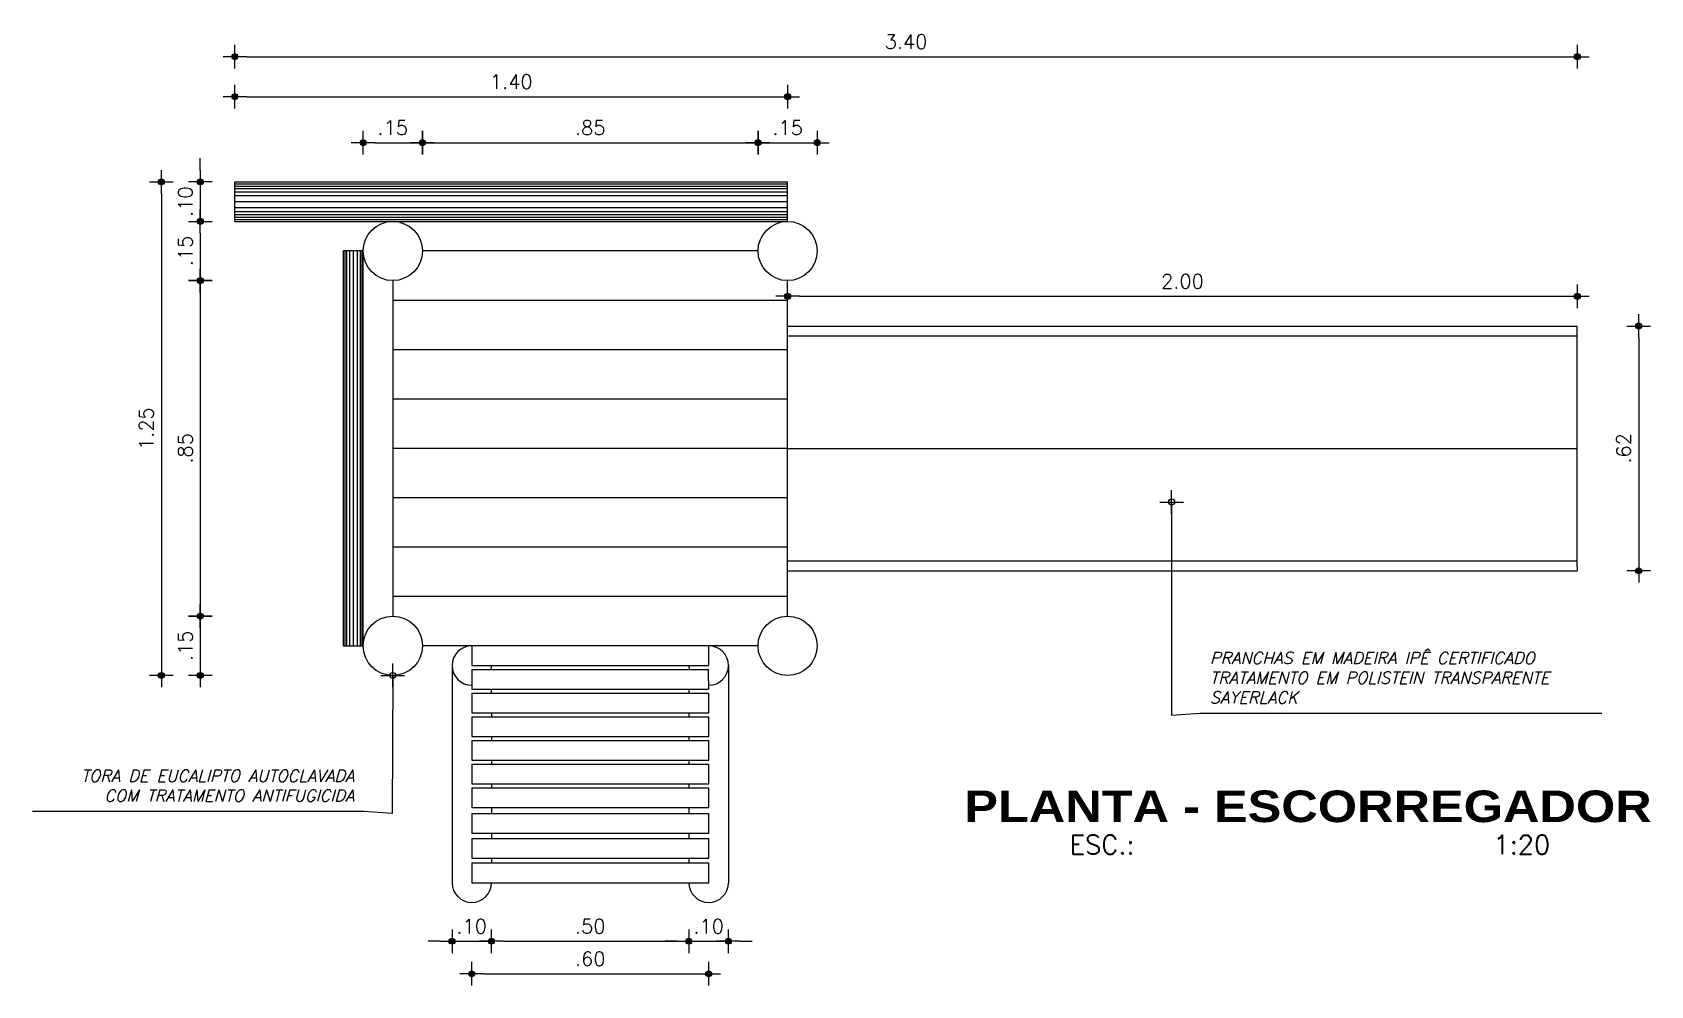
# Model space of a CAD drawing. Header units: millimetres. Extents: x 490 to 675, y -160 to -87.
# Drawn here: x 620.007 to 624.105, y -146.922 to -144.507 of the extents above; entities that cross this region are included whole.
import ezdxf
from ezdxf.enums import TextEntityAlignment as Align

# ---------------------------------------------------------------- set-up
doc = ezdxf.new("R2010")
doc.units = ezdxf.units.MM
doc.header["$LTSCALE"] = 2.5
for name, color, linetype in [('ARQ_COTAS', 1, 'Continuous'), ('ARQ_HAT', 8, 'Continuous'), ('ARQ_VISTA01', 7, 'Continuous'), ('ARQ_VISTA02', 2, 'Continuous'), ('COTAS', 1, 'Continuous'), ('TITULO', 2, 'Continuous')]:
    doc.layers.add(name, color=color, linetype=linetype)
doc.styles.add('COTA20', font='ROMANS.SHX')
doc.styles.add('COTA200', font='ROMANS.SHX')
doc.styles.add('ROMANS', font='romans', dxfattribs={"oblique": 15})
doc.styles.add('TIT200', font='')
doc.styles.get('TIT200').set_extended_font_data('Arial Black')
doc.dimstyles.new('Cota20', dxfattribs={"dimscale": 0, "dimtxt": 0.04, "dimasz": 0.03, "dimexe": 0.05, "dimexo": 0.2, "dimgap": 0.025, "dimtad": 1, "dimlfac": -1, "dimzin": 4, "dimdsep": 46, "dimtxsty": 'ROMANS', "dimblk": 'ARCHTICK', "dimcen": 0.075, "dimclrd": 256, "dimclre": 8, "dimclrt": 2, "dimadec": 0, "dimazin": 0, "dimtfac": 1.2, "dimtix": 1, "dimtmove": 2, "dimatfit": 3, "dimldrblk": 'DOT', "dimfxl": 0.2, "dimfxlon": 1, "dimtvp": 2, "dimtolj": 1, "dimtzin": 4, "dimarcsym": 0})
doc.dimstyles.new('COTA20$0', dxfattribs={"dimtxt": 0.036, "dimasz": 0.03, "dimexe": 0.05, "dimexo": 0.95, "dimgap": 0.02, "dimtad": 1, "dimzin": 4, "dimdsep": 46, "dimtxsty": 'COTA20', "dimblk": 'bola', "dimcen": 0.1, "dimdle": 0.05, "dimse1": 1, "dimse2": 1, "dimclrd": 256, "dimclre": 256, "dimclrt": 2, "dimadec": 0, "dimazin": 0, "dimtfac": 1, "dimtix": 1, "dimtmove": 2, "dimatfit": 3, "dimldrblk": 'USERTICK', "dimfxl": 1, "dimtvp": 3.125, "dimtolj": 1, "dimtzin": 4, "dimarcsym": 0})

msp = doc.modelspace()

# ---------------------------------------------------------------- texts
at = {"layer": 'ARQ_COTAS', "color": 2, "char_height": 0.03, "style": 'ROMANS'}
for s, insert, attachment_point in [('PRANCHAS EM MADEIRA IPÊ CERTIFICADO\\PTRATAMENTO EM POLISTEIN TRANSPARENTE \\PSAYERLACK', (622.9888, -146.2072), 7), ('TORA DE EUCALIPTO AUTOCLAVADA\\PCOM TRATAMENTO ANTIFUGICIDA', (620.8214, -146.4557), 9)]:
    msp.add_mtext(s, dxfattribs=dict(at, insert=insert, attachment_point=attachment_point))
at = {"layer": 'TITULO'}
for s, height, style, p in [('PLANTA - ESCORREGADOR', 0.08, 'TIT200', (623.2372, -146.4678)), ('ESC.:                         1:20', 0.048, 'COTA200', (623.2421, -146.565))]:
    msp.add_text(s, height=height, dxfattribs=dict(at, style=style)).set_placement(p, align=Align.MIDDLE_CENTER)

# ---------------------------------------------------------------- blocks, each defined once
blk = doc.blocks.new('bola')
blk.add_hatch(color=0).paths.add_polyline_path([(-0.25, 0, 1), (0.25, 0, 1)])
at = {"color": 0}
for p, q in [((-1, 0), (-0.25, 0)), ((0, 1), (0, 0.25)), ((0.25, 0), (1, 0)), ((0, -0.25), (0, -1))]:
    blk.add_line(p, q, dxfattribs=at)
blk.add_circle((0, 0), 0.25, dxfattribs=at)
blk = doc.blocks.new('*D532')
at = {"layer": 'COTAS', "lineweight": -2}
blk.add_line((620.8744, -144.7869), (620.9644, -144.7869), dxfattribs=at)
at = {"layer": 'DEFPOINTS', "color": 0}
for p in [(620.9944, -144.7869), (620.8444, -145.0612), (620.9944, -145.0612)]:
    blk.add_point(p, dxfattribs=at)
at = {"layer": 'COTAS', "lineweight": -2, "xscale": 0.03, "yscale": 0.03, "zscale": 0.03, "rotation": 180}
blk.add_blockref('bola', (620.8444, -144.7869), dxfattribs=at)
at = {"layer": 'COTAS', "lineweight": -2, "xscale": 0.03, "yscale": 0.03, "zscale": 0.03}
blk.add_blockref('bola', (620.9944, -144.7869), dxfattribs=at)
at = {"layer": 'COTAS', "color": 2, "insert": (620.9194, -144.7489), "char_height": 0.036, "attachment_point": 5, "style": 'COTA20'}
blk.add_mtext('\\A1;.15', dxfattribs=at)
blk = doc.blocks.new('USERTICK')
at = {"color": 0}
for p, q in [((-1, 0), (1, 0)), ((0, 1), (0, -1))]:
    blk.add_line(p, q, dxfattribs=at)
blk.add_circle((0, 0), 0.25, dxfattribs=at)
blk = doc.blocks.new('*D533')
at = {"layer": 'COTAS', "lineweight": -2}
blk.add_line((621.0244, -144.7869), (621.8144, -144.7869), dxfattribs=at)
at = {"layer": 'DEFPOINTS', "color": 0}
for p in [(621.8444, -144.7869), (620.9944, -145.0612), (621.8444, -145.0612)]:
    blk.add_point(p, dxfattribs=at)
at = {"layer": 'COTAS', "lineweight": -2, "xscale": 0.03, "yscale": 0.03, "zscale": 0.03, "rotation": 180}
blk.add_blockref('bola', (620.9944, -144.7869), dxfattribs=at)
at = {"layer": 'COTAS', "lineweight": -2, "xscale": 0.03, "yscale": 0.03, "zscale": 0.03}
blk.add_blockref('bola', (621.8444, -144.7869), dxfattribs=at)
at = {"layer": 'COTAS', "color": 2, "insert": (621.4194, -144.7489), "char_height": 0.036, "attachment_point": 5, "style": 'COTA20'}
blk.add_mtext('\\A1;.85', dxfattribs=at)
blk = doc.blocks.new('*D534')
at = {"layer": 'COTAS', "lineweight": -2}
blk.add_line((621.8744, -144.7869), (621.9644, -144.7869), dxfattribs=at)
at = {"layer": 'DEFPOINTS', "color": 0}
for p in [(621.9944, -144.7869), (621.8444, -145.0612), (621.9944, -145.0612)]:
    blk.add_point(p, dxfattribs=at)
at = {"layer": 'COTAS', "lineweight": -2, "xscale": 0.03, "yscale": 0.03, "zscale": 0.03, "rotation": 180}
blk.add_blockref('bola', (621.8444, -144.7869), dxfattribs=at)
at = {"layer": 'COTAS', "lineweight": -2, "xscale": 0.03, "yscale": 0.03, "zscale": 0.03}
blk.add_blockref('bola', (621.9944, -144.7869), dxfattribs=at)
at = {"layer": 'COTAS', "color": 2, "insert": (621.9194, -144.7489), "char_height": 0.036, "attachment_point": 5, "style": 'COTA20'}
blk.add_mtext('\\A1;.15', dxfattribs=at)
blk = doc.blocks.new('*D535')
at = {"layer": 'COTAS', "lineweight": -2}
blk.add_line((620.5494, -144.6704), (621.8894, -144.6704), dxfattribs=at)
at = {"layer": 'DEFPOINTS', "color": 0}
for p in [(621.9194, -144.6704), (620.5194, -144.8862), (621.9194, -144.8862)]:
    blk.add_point(p, dxfattribs=at)
at = {"layer": 'COTAS', "lineweight": -2, "xscale": 0.03, "yscale": 0.03, "zscale": 0.03, "rotation": 180}
blk.add_blockref('bola', (620.5194, -144.6704), dxfattribs=at)
at = {"layer": 'COTAS', "lineweight": -2, "xscale": 0.03, "yscale": 0.03, "zscale": 0.03}
blk.add_blockref('bola', (621.9194, -144.6704), dxfattribs=at)
at = {"layer": 'COTAS', "color": 2, "insert": (621.2194, -144.6324), "char_height": 0.036, "attachment_point": 5, "style": 'COTA20'}
blk.add_mtext('\\A1;1.40', dxfattribs=at)
blk = doc.blocks.new('*D536')
at = {"layer": 'COTAS', "lineweight": -2}
blk.add_line((621.9494, -145.176), (623.8894, -145.176), dxfattribs=at)
at = {"layer": 'DEFPOINTS', "color": 0}
for p in [(623.9194, -145.176), (621.9194, -145.2512), (623.9194, -145.2512)]:
    blk.add_point(p, dxfattribs=at)
at = {"layer": 'COTAS', "lineweight": -2, "xscale": 0.03, "yscale": 0.03, "zscale": 0.03, "rotation": 180}
blk.add_blockref('bola', (621.9194, -145.176), dxfattribs=at)
at = {"layer": 'COTAS', "lineweight": -2, "xscale": 0.03, "yscale": 0.03, "zscale": 0.03}
blk.add_blockref('bola', (623.9194, -145.176), dxfattribs=at)
at = {"layer": 'COTAS', "color": 2, "insert": (622.9194, -145.138), "char_height": 0.036, "attachment_point": 5, "style": 'COTA20'}
blk.add_mtext('\\A1;2.00', dxfattribs=at)
blk = doc.blocks.new('*D530')
at = {"layer": 'COTAS', "lineweight": -2}
blk.add_line((624.0748, -145.2812), (624.0748, -145.8412), dxfattribs=at)
at = {"layer": 'DEFPOINTS', "color": 0}
for p in [(623.9194, -145.2512), (623.9194, -145.8712), (624.0748, -145.8712)]:
    blk.add_point(p, dxfattribs=at)
at = {"layer": 'COTAS', "lineweight": -2, "xscale": 0.03, "yscale": 0.03, "zscale": 0.03}
for p, rotation in [((624.0748, -145.2512), 90), ((624.0748, -145.8712), 270)]:
    blk.add_blockref('bola', p, dxfattribs=dict(at, rotation=rotation))
at = {"layer": 'COTAS', "color": 2, "insert": (624.0368, -145.5612), "char_height": 0.036, "attachment_point": 5, "rotation": 90, "style": 'COTA20'}
blk.add_mtext('\\A1;.62', dxfattribs=at)
blk = doc.blocks.new('*D537')
at = {"layer": 'COTAS', "lineweight": -2}
for p, q in [((620.4319, -144.8562), (620.4319, -144.8262)), ((620.4319, -144.8862), (620.4319, -144.9862)), ((620.4319, -145.0162), (620.4319, -145.0462))]:
    blk.add_line(p, q, dxfattribs=at)
at = {"layer": 'DEFPOINTS', "color": 0}
for p in [(620.5194, -144.8862), (620.4319, -144.9862), (620.5194, -144.9862)]:
    blk.add_point(p, dxfattribs=at)
at = {"layer": 'COTAS', "lineweight": -2, "xscale": 0.03, "yscale": 0.03, "zscale": 0.03}
for p, rotation in [((620.4319, -144.8862), 270), ((620.4319, -144.9862), 90)]:
    blk.add_blockref('bola', p, dxfattribs=dict(at, rotation=rotation))
at = {"layer": 'COTAS', "color": 2, "insert": (620.3939, -144.9362), "char_height": 0.036, "attachment_point": 5, "rotation": 90, "style": 'COTA20'}
blk.add_mtext('\\A1;.10', dxfattribs=at)
blk = doc.blocks.new('*D538')
at = {"layer": 'COTAS', "lineweight": -2}
blk.add_line((620.4319, -145.0162), (620.4319, -145.1062), dxfattribs=at)
at = {"layer": 'DEFPOINTS', "color": 0}
for p in [(620.5194, -144.9862), (620.4319, -145.1362), (620.9194, -145.1362)]:
    blk.add_point(p, dxfattribs=at)
at = {"layer": 'COTAS', "lineweight": -2, "xscale": 0.03, "yscale": 0.03, "zscale": 0.03}
for p, rotation in [((620.4319, -144.9862), 90), ((620.4319, -145.1362), 270)]:
    blk.add_blockref('bola', p, dxfattribs=dict(at, rotation=rotation))
at = {"layer": 'COTAS', "color": 2, "insert": (620.3939, -145.0612), "char_height": 0.036, "attachment_point": 5, "rotation": 90, "style": 'COTA20'}
blk.add_mtext('\\A1;.15', dxfattribs=at)
blk = doc.blocks.new('*D539')
at = {"layer": 'COTAS', "lineweight": -2}
blk.add_line((620.4319, -145.1662), (620.4319, -145.9562), dxfattribs=at)
at = {"layer": 'DEFPOINTS', "color": 0}
for p in [(620.9194, -145.1362), (620.4319, -145.9862), (620.9194, -145.9862)]:
    blk.add_point(p, dxfattribs=at)
at = {"layer": 'COTAS', "lineweight": -2, "xscale": 0.03, "yscale": 0.03, "zscale": 0.03}
for p, rotation in [((620.4319, -145.1362), 90), ((620.4319, -145.9862), 270)]:
    blk.add_blockref('bola', p, dxfattribs=dict(at, rotation=rotation))
at = {"layer": 'COTAS', "color": 2, "insert": (620.3939, -145.5612), "char_height": 0.036, "attachment_point": 5, "rotation": 90, "style": 'COTA20'}
blk.add_mtext('\\A1;.85', dxfattribs=at)
blk = doc.blocks.new('*D540')
at = {"layer": 'COTAS', "lineweight": -2}
blk.add_line((620.4319, -146.0162), (620.4319, -146.1062), dxfattribs=at)
at = {"layer": 'DEFPOINTS', "color": 0}
for p in [(620.9194, -145.9862), (620.4319, -146.1362), (620.9194, -146.1362)]:
    blk.add_point(p, dxfattribs=at)
at = {"layer": 'COTAS', "lineweight": -2, "xscale": 0.03, "yscale": 0.03, "zscale": 0.03}
for p, rotation in [((620.4319, -145.9862), 90), ((620.4319, -146.1362), 270)]:
    blk.add_blockref('bola', p, dxfattribs=dict(at, rotation=rotation))
at = {"layer": 'COTAS', "color": 2, "insert": (620.3939, -146.0612), "char_height": 0.036, "attachment_point": 5, "rotation": 90, "style": 'COTA20'}
blk.add_mtext('\\A1;.15', dxfattribs=at)
blk = doc.blocks.new('*D541')
at = {"layer": 'COTAS', "lineweight": -2}
for p, q in [((621.0394, -146.8096), (621.0094, -146.8096)), ((621.0694, -146.8096), (621.1694, -146.8096)), ((621.1994, -146.8096), (621.2294, -146.8096))]:
    blk.add_line(p, q, dxfattribs=at)
at = {"layer": 'DEFPOINTS', "color": 0}
for p in [(621.1694, -146.6112), (621.0694, -146.6612), (621.1694, -146.8096)]:
    blk.add_point(p, dxfattribs=at)
at = {"layer": 'COTAS', "lineweight": -2, "xscale": 0.03, "yscale": 0.03, "zscale": 0.03}
blk.add_blockref('bola', (621.0694, -146.8096), dxfattribs=at)
at = {"layer": 'COTAS', "lineweight": -2, "xscale": 0.03, "yscale": 0.03, "zscale": 0.03, "rotation": 180}
blk.add_blockref('bola', (621.1694, -146.8096), dxfattribs=at)
at = {"layer": 'COTAS', "color": 2, "insert": (621.1194, -146.7716), "char_height": 0.036, "attachment_point": 5, "style": 'COTA20'}
blk.add_mtext('\\A1;.10', dxfattribs=at)
blk = doc.blocks.new('*D542')
at = {"layer": 'COTAS', "lineweight": -2}
blk.add_line((621.1994, -146.8096), (621.6394, -146.8096), dxfattribs=at)
at = {"layer": 'DEFPOINTS', "color": 0}
for p in [(621.1694, -146.6112), (621.6694, -146.6112), (621.6694, -146.8096)]:
    blk.add_point(p, dxfattribs=at)
at = {"layer": 'COTAS', "lineweight": -2, "xscale": 0.03, "yscale": 0.03, "zscale": 0.03, "rotation": 180}
blk.add_blockref('bola', (621.1694, -146.8096), dxfattribs=at)
at = {"layer": 'COTAS', "lineweight": -2, "xscale": 0.03, "yscale": 0.03, "zscale": 0.03}
blk.add_blockref('bola', (621.6694, -146.8096), dxfattribs=at)
at = {"layer": 'COTAS', "color": 2, "insert": (621.4194, -146.7716), "char_height": 0.036, "attachment_point": 5, "style": 'COTA20'}
blk.add_mtext('\\A1;.50', dxfattribs=at)
blk = doc.blocks.new('*D543')
at = {"layer": 'COTAS', "lineweight": -2}
for p, q in [((621.6394, -146.8096), (621.6094, -146.8096)), ((621.6694, -146.8096), (621.7694, -146.8096)), ((621.7994, -146.8096), (621.8294, -146.8096))]:
    blk.add_line(p, q, dxfattribs=at)
at = {"layer": 'DEFPOINTS', "color": 0}
for p in [(621.6694, -146.6112), (621.7694, -146.6612), (621.7694, -146.8096)]:
    blk.add_point(p, dxfattribs=at)
at = {"layer": 'COTAS', "lineweight": -2, "xscale": 0.03, "yscale": 0.03, "zscale": 0.03}
blk.add_blockref('bola', (621.6694, -146.8096), dxfattribs=at)
at = {"layer": 'COTAS', "lineweight": -2, "xscale": 0.03, "yscale": 0.03, "zscale": 0.03, "rotation": 180}
blk.add_blockref('bola', (621.7694, -146.8096), dxfattribs=at)
at = {"layer": 'COTAS', "color": 2, "insert": (621.7194, -146.7716), "char_height": 0.036, "attachment_point": 5, "style": 'COTA20'}
blk.add_mtext('\\A1;.10', dxfattribs=at)
blk = doc.blocks.new('*D544')
at = {"layer": 'COTAS', "lineweight": -2}
blk.add_line((621.1494, -146.892), (621.6894, -146.892), dxfattribs=at)
at = {"layer": 'DEFPOINTS', "color": 0}
for p in [(621.1194, -146.6362), (621.7194, -146.6362), (621.7194, -146.892)]:
    blk.add_point(p, dxfattribs=at)
at = {"layer": 'COTAS', "lineweight": -2, "xscale": 0.03, "yscale": 0.03, "zscale": 0.03, "rotation": 180}
blk.add_blockref('bola', (621.1194, -146.892), dxfattribs=at)
at = {"layer": 'COTAS', "lineweight": -2, "xscale": 0.03, "yscale": 0.03, "zscale": 0.03}
blk.add_blockref('bola', (621.7194, -146.892), dxfattribs=at)
at = {"layer": 'COTAS', "color": 2, "insert": (621.4194, -146.854), "char_height": 0.036, "attachment_point": 5, "style": 'COTA20'}
blk.add_mtext('\\A1;.60', dxfattribs=at)
blk = doc.blocks.new('*D545')
at = {"layer": 'COTAS', "lineweight": -2}
blk.add_line((620.5494, -144.569), (623.8894, -144.569), dxfattribs=at)
at = {"layer": 'DEFPOINTS', "color": 0}
for p in [(623.9194, -144.569), (620.5194, -144.8862), (623.9194, -145.2612)]:
    blk.add_point(p, dxfattribs=at)
at = {"layer": 'COTAS', "lineweight": -2, "xscale": 0.03, "yscale": 0.03, "zscale": 0.03, "rotation": 180}
blk.add_blockref('bola', (620.5194, -144.569), dxfattribs=at)
at = {"layer": 'COTAS', "lineweight": -2, "xscale": 0.03, "yscale": 0.03, "zscale": 0.03}
blk.add_blockref('bola', (623.9194, -144.569), dxfattribs=at)
at = {"layer": 'COTAS', "color": 2, "insert": (622.2194, -144.531), "char_height": 0.036, "attachment_point": 5, "style": 'COTA20'}
blk.add_mtext('\\A1;3.40', dxfattribs=at)
blk = doc.blocks.new('*D531')
at = {"layer": 'COTAS', "lineweight": -2}
blk.add_line((620.3333, -144.9162), (620.3333, -146.1062), dxfattribs=at)
at = {"layer": 'DEFPOINTS', "color": 0}
for p in [(620.5194, -144.8862), (620.3333, -146.1362), (620.9194, -146.1362)]:
    blk.add_point(p, dxfattribs=at)
at = {"layer": 'COTAS', "lineweight": -2, "xscale": 0.03, "yscale": 0.03, "zscale": 0.03}
for p, rotation in [((620.3333, -144.8862), 90), ((620.3333, -146.1362), 270)]:
    blk.add_blockref('bola', p, dxfattribs=dict(at, rotation=rotation))
at = {"layer": 'COTAS', "color": 2, "insert": (620.2953, -145.5112), "char_height": 0.036, "attachment_point": 5, "rotation": 90, "style": 'COTA20'}
blk.add_mtext('\\A1;1.25', dxfattribs=at)
blk = doc.blocks.new('DOT')
for p, q in [((-1, 0), (1, 0)), ((0, 1), (0, -1))]:
    blk.add_line(p, q)
blk.add_circle((0, 0), 0.25)

# ---------------------------------------------------------------- dimensions: what is measured, and where the dimension line sits
at = {"layer": 'COTAS'}
for base, p1, p2, picture, middle in [((623.9194, -144.569), (620.5194, -144.8862), (623.9194, -145.2612), '*D545', (622.2194, -144.531)), ((621.9194, -144.6704), (620.5194, -144.8862), (621.9194, -144.8862), '*D535', (621.2194, -144.6324)), ((620.9944, -144.7869), (620.8444, -145.0612), (620.9944, -145.0612), '*D532', (620.9194, -144.7489)), ((621.8444, -144.7869), (620.9944, -145.0612), (621.8444, -145.0612), '*D533', (621.4194, -144.7489)), ((621.9944, -144.7869), (621.8444, -145.0612), (621.9944, -145.0612), '*D534', (621.9194, -144.7489)), ((623.9194, -145.176), (621.9194, -145.2512), (623.9194, -145.2512), '*D536', (622.9194, -145.138)), ((621.1694, -146.8096), (621.0694, -146.6612), (621.1694, -146.6112), '*D541', (621.1194, -146.7716)), ((621.7194, -146.892), (621.1194, -146.6362), (621.7194, -146.6362), '*D544', (621.4194, -146.854)), ((621.6694, -146.8096), (621.1694, -146.6112), (621.6694, -146.6112), '*D542', (621.4194, -146.7716)), ((621.7694, -146.8096), (621.6694, -146.6112), (621.7694, -146.6612), '*D543', (621.7194, -146.7716))]:
    dim = msp.add_linear_dim(base=base, p1=p1, p2=p2, dimstyle='COTA20$0', dxfattribs=at)
    dim.commit()
    dim.dimension.update_dxf_attribs({"geometry": picture, "text_midpoint": middle})
for base, p1, p2, picture, middle in [((620.4319, -144.9862), (620.5194, -144.8862), (620.5194, -144.9862), '*D537', (620.3939, -144.9362)), ((620.3333, -146.1362), (620.5194, -144.8862), (620.9194, -146.1362), '*D531', (620.2953, -145.5112)), ((620.4319, -145.1362), (620.5194, -144.9862), (620.9194, -145.1362), '*D538', (620.3939, -145.0612)), ((620.4319, -145.9862), (620.9194, -145.1362), (620.9194, -145.9862), '*D539', (620.3939, -145.5612)), ((624.0748, -145.8712), (623.9194, -145.2512), (623.9194, -145.8712), '*D530', (624.0368, -145.5612)), ((620.4319, -146.1362), (620.9194, -145.9862), (620.9194, -146.1362), '*D540', (620.3939, -146.0612))]:
    dim = msp.add_linear_dim(base=base, p1=p1, p2=p2, angle=90, dimstyle='COTA20$0', dxfattribs=at)
    dim.commit()
    dim.dimension.update_dxf_attribs({"geometry": picture, "text_midpoint": middle})

# ---------------------------------------------------------------- linework, layer by layer
at = {"layer": 'ARQ_HAT'}
for p, q in [((620.5194, -144.891), (621.9194, -144.891)), ((620.5194, -144.8967), (621.9194, -144.8967)), ((620.5194, -144.9033), (621.9194, -144.9033)), ((620.5194, -144.9116), (621.9194, -144.9116)), ((620.5194, -144.921), (621.9194, -144.921)), ((620.5194, -144.9362), (621.9194, -144.9362)), ((620.5194, -144.9513), (621.9194, -144.9513)), ((620.5194, -144.9608), (621.9194, -144.9608)), ((620.5194, -144.9691), (621.9194, -144.9691)), ((620.5194, -144.9756), (621.9194, -144.9756)), ((620.5194, -144.9814), (621.9194, -144.9814)), ((620.798, -145.0612), (620.798, -146.0612)), ((620.8022, -145.0612), (620.8022, -146.0612)), ((620.8097, -145.0612), (620.8097, -146.0612)), ((620.8194, -145.0612), (620.8194, -146.0612)), ((620.829, -145.0612), (620.829, -146.0612)), ((620.8365, -145.0612), (620.8365, -146.0612)), ((620.8407, -145.0612), (620.8407, -146.0612))]:
    msp.add_line(p, q, dxfattribs=at)
at = {"layer": 'ARQ_VISTA01'}
for p, q in [((621.9194, -145.1862), (620.9194, -145.1862)), ((621.9194, -145.2512), (623.9194, -145.2512)), ((621.9194, -145.2762), (623.9194, -145.2762)), ((623.9194, -145.2612), (623.9194, -145.2512)), ((623.9194, -145.8612), (623.9194, -145.2612)), ((621.9194, -145.3112), (620.9194, -145.3112)), ((621.9194, -145.4362), (620.9194, -145.4362)), ((621.9194, -145.5612), (620.9194, -145.5612)), ((621.9194, -145.5612), (623.9194, -145.5612)), ((621.9194, -145.6862), (620.9194, -145.6862)), ((621.9194, -145.8112), (620.9194, -145.8112)), ((621.9194, -145.8462), (623.9194, -145.8462)), ((623.9194, -145.8612), (623.9194, -145.8712)), ((621.9194, -145.8712), (623.9194, -145.8712)), ((621.9194, -145.9362), (620.9194, -145.9362)), ((621.0694, -146.1112), (621.0694, -146.6612)), ((621.7694, -146.1112), (621.7694, -146.6612)), ((621.1694, -146.1812), (621.1694, -146.1712)), ((621.6694, -146.1712), (621.6694, -146.1812)), ((621.1694, -146.2312), (621.1694, -146.2412)), ((621.6694, -146.2312), (621.6694, -146.2412)), ((621.1694, -146.2912), (621.1694, -146.3012)), ((621.6694, -146.2912), (621.6694, -146.3012)), ((621.1694, -146.3512), (621.1694, -146.3612)), ((621.6694, -146.3512), (621.6694, -146.3612)), ((621.1694, -146.4112), (621.1694, -146.4212)), ((621.6694, -146.4112), (621.6694, -146.4212)), ((621.1694, -146.4712), (621.1694, -146.4862)), ((621.6694, -146.4712), (621.6694, -146.4862)), ((621.1694, -146.5362), (621.1694, -146.549)), ((621.6694, -146.5362), (621.6694, -146.549)), ((621.1694, -146.599), (621.1694, -146.6112)), ((621.6694, -146.599), (621.6694, -146.6112))]:
    msp.add_line(p, q, dxfattribs=at)
for centre, start, end in [((621.1194, -146.1112), 90.0001, 270.0001), ((621.7194, -146.1112), 270.0001, 90.0001), ((621.1194, -146.1112), 348.4632, 0.0001), ((621.7194, -146.1112), 180.0001, 191.5371), ((621.1194, -146.6612), 180.0001, 0.0001), ((621.7194, -146.6612), 180.0001, 0.0001)]:
    msp.add_arc(centre, 0.05, start, end, dxfattribs=at)
at = {"layer": 'ARQ_VISTA02'}
for p, q in [((620.5194, -144.9862), (620.5194, -144.8862)), ((620.5194, -144.8862), (621.9194, -144.8862)), ((621.9194, -144.9862), (621.9194, -144.8862)), ((620.5194, -144.9862), (621.9194, -144.9862)), ((620.8444, -145.0612), (620.7944, -145.0612)), ((620.7944, -146.0612), (620.7944, -145.0612)), ((620.8444, -146.0612), (620.8444, -145.0612)), ((621.8444, -145.0612), (620.9944, -145.0612)), ((620.9194, -145.1362), (620.9194, -145.9862)), ((621.9194, -145.9862), (621.9194, -145.1362)), ((620.7944, -146.0612), (620.8444, -146.0612)), ((621.8444, -146.0612), (620.9944, -146.0612)), ((621.1194, -146.0612), (621.1194, -146.1112)), ((621.7194, -146.0612), (621.7194, -146.1112)), ((621.1193, -146.1212), (621.7193, -146.1212)), ((621.1194, -146.1112), (621.7194, -146.1112)), ((621.1194, -146.1212), (621.1194, -146.1712)), ((621.7194, -146.1503), (621.7194, -146.1212)), ((621.7194, -146.1503), (621.7194, -146.1712)), ((621.1193, -146.1712), (621.7194, -146.1712)), ((621.1194, -146.1812), (621.7196, -146.1812)), ((621.1194, -146.1812), (621.1194, -146.2312)), ((621.7194, -146.1812), (621.7194, -146.2312)), ((621.1194, -146.2312), (621.7196, -146.2312)), ((621.1194, -146.2412), (621.7196, -146.2412)), ((621.1194, -146.2412), (621.1194, -146.2912)), ((621.7194, -146.2412), (621.7194, -146.2912)), ((621.1194, -146.2912), (621.7196, -146.2912)), ((621.1194, -146.3012), (621.7196, -146.3012)), ((621.1194, -146.3012), (621.1194, -146.3062)), ((621.1194, -146.3062), (621.1194, -146.3512)), ((621.7194, -146.3012), (621.7194, -146.3512)), ((621.1194, -146.3512), (621.7196, -146.3512)), ((621.1194, -146.3612), (621.7196, -146.3612)), ((621.1194, -146.3612), (621.1194, -146.3712)), ((621.1194, -146.3712), (621.1194, -146.4112)), ((621.7194, -146.3612), (621.7194, -146.4112)), ((621.1194, -146.4112), (621.7196, -146.4112)), ((621.1194, -146.4212), (621.1194, -146.4712)), ((621.1194, -146.4212), (621.7196, -146.4212)), ((621.7194, -146.4212), (621.7194, -146.4712)), ((621.1194, -146.4712), (621.7196, -146.4712)), ((621.1194, -146.4862), (621.1194, -146.5012)), ((621.1194, -146.4862), (621.7196, -146.4862)), ((621.1194, -146.5012), (621.1194, -146.5362)), ((621.7196, -146.5362), (621.7196, -146.4862)), ((621.1193, -146.549), (621.7195, -146.549)), ((621.1194, -146.5362), (621.7196, -146.5362)), ((621.1194, -146.549), (621.1194, -146.599)), ((621.7194, -146.549), (621.7194, -146.599)), ((621.1193, -146.599), (621.7195, -146.599)), ((621.1194, -146.6112), (621.7196, -146.6112)), ((621.1194, -146.6112), (621.1194, -146.6612)), ((621.7194, -146.6112), (621.7194, -146.6612)), ((621.1194, -146.6612), (621.7196, -146.6612))]:
    msp.add_line(p, q, dxfattribs=at)
for centre in [(620.9194, -145.0612), (621.9194, -145.0612), (620.9194, -146.0612), (621.9194, -146.0612)]:
    msp.add_circle(centre, 0.075, dxfattribs=at)

msp.set_redraw_order([(e.dxf.handle, doc.entitydb.next_handle()) for e in msp.query("TEXT MTEXT ATTDEF DIMENSION ARC_DIMENSION")])  # texts and dimensions are drawn at this point

# ---------------------------------------------------------------- leaders
at = {"layer": 'ARQ_COTAS', "annotation_type": 0, "has_hookline": 1}
for points, hookline_direction, text_width in [([(622.892, -145.6971), (622.892, -146.2372), (622.9638, -146.2322)], 0, 0.9927), ([(620.9194, -146.1362), (620.9182, -146.4857), (620.8464, -146.4807)], 1, 0.8148)]:
    msp.add_leader(points, dimstyle='Cota20', override={"dimscale": 1, "dimldrblk": 'DOT'}, dxfattribs=dict(at, hookline_direction=hookline_direction, text_width=text_width))

doc.saveas('drawing.dxf')
